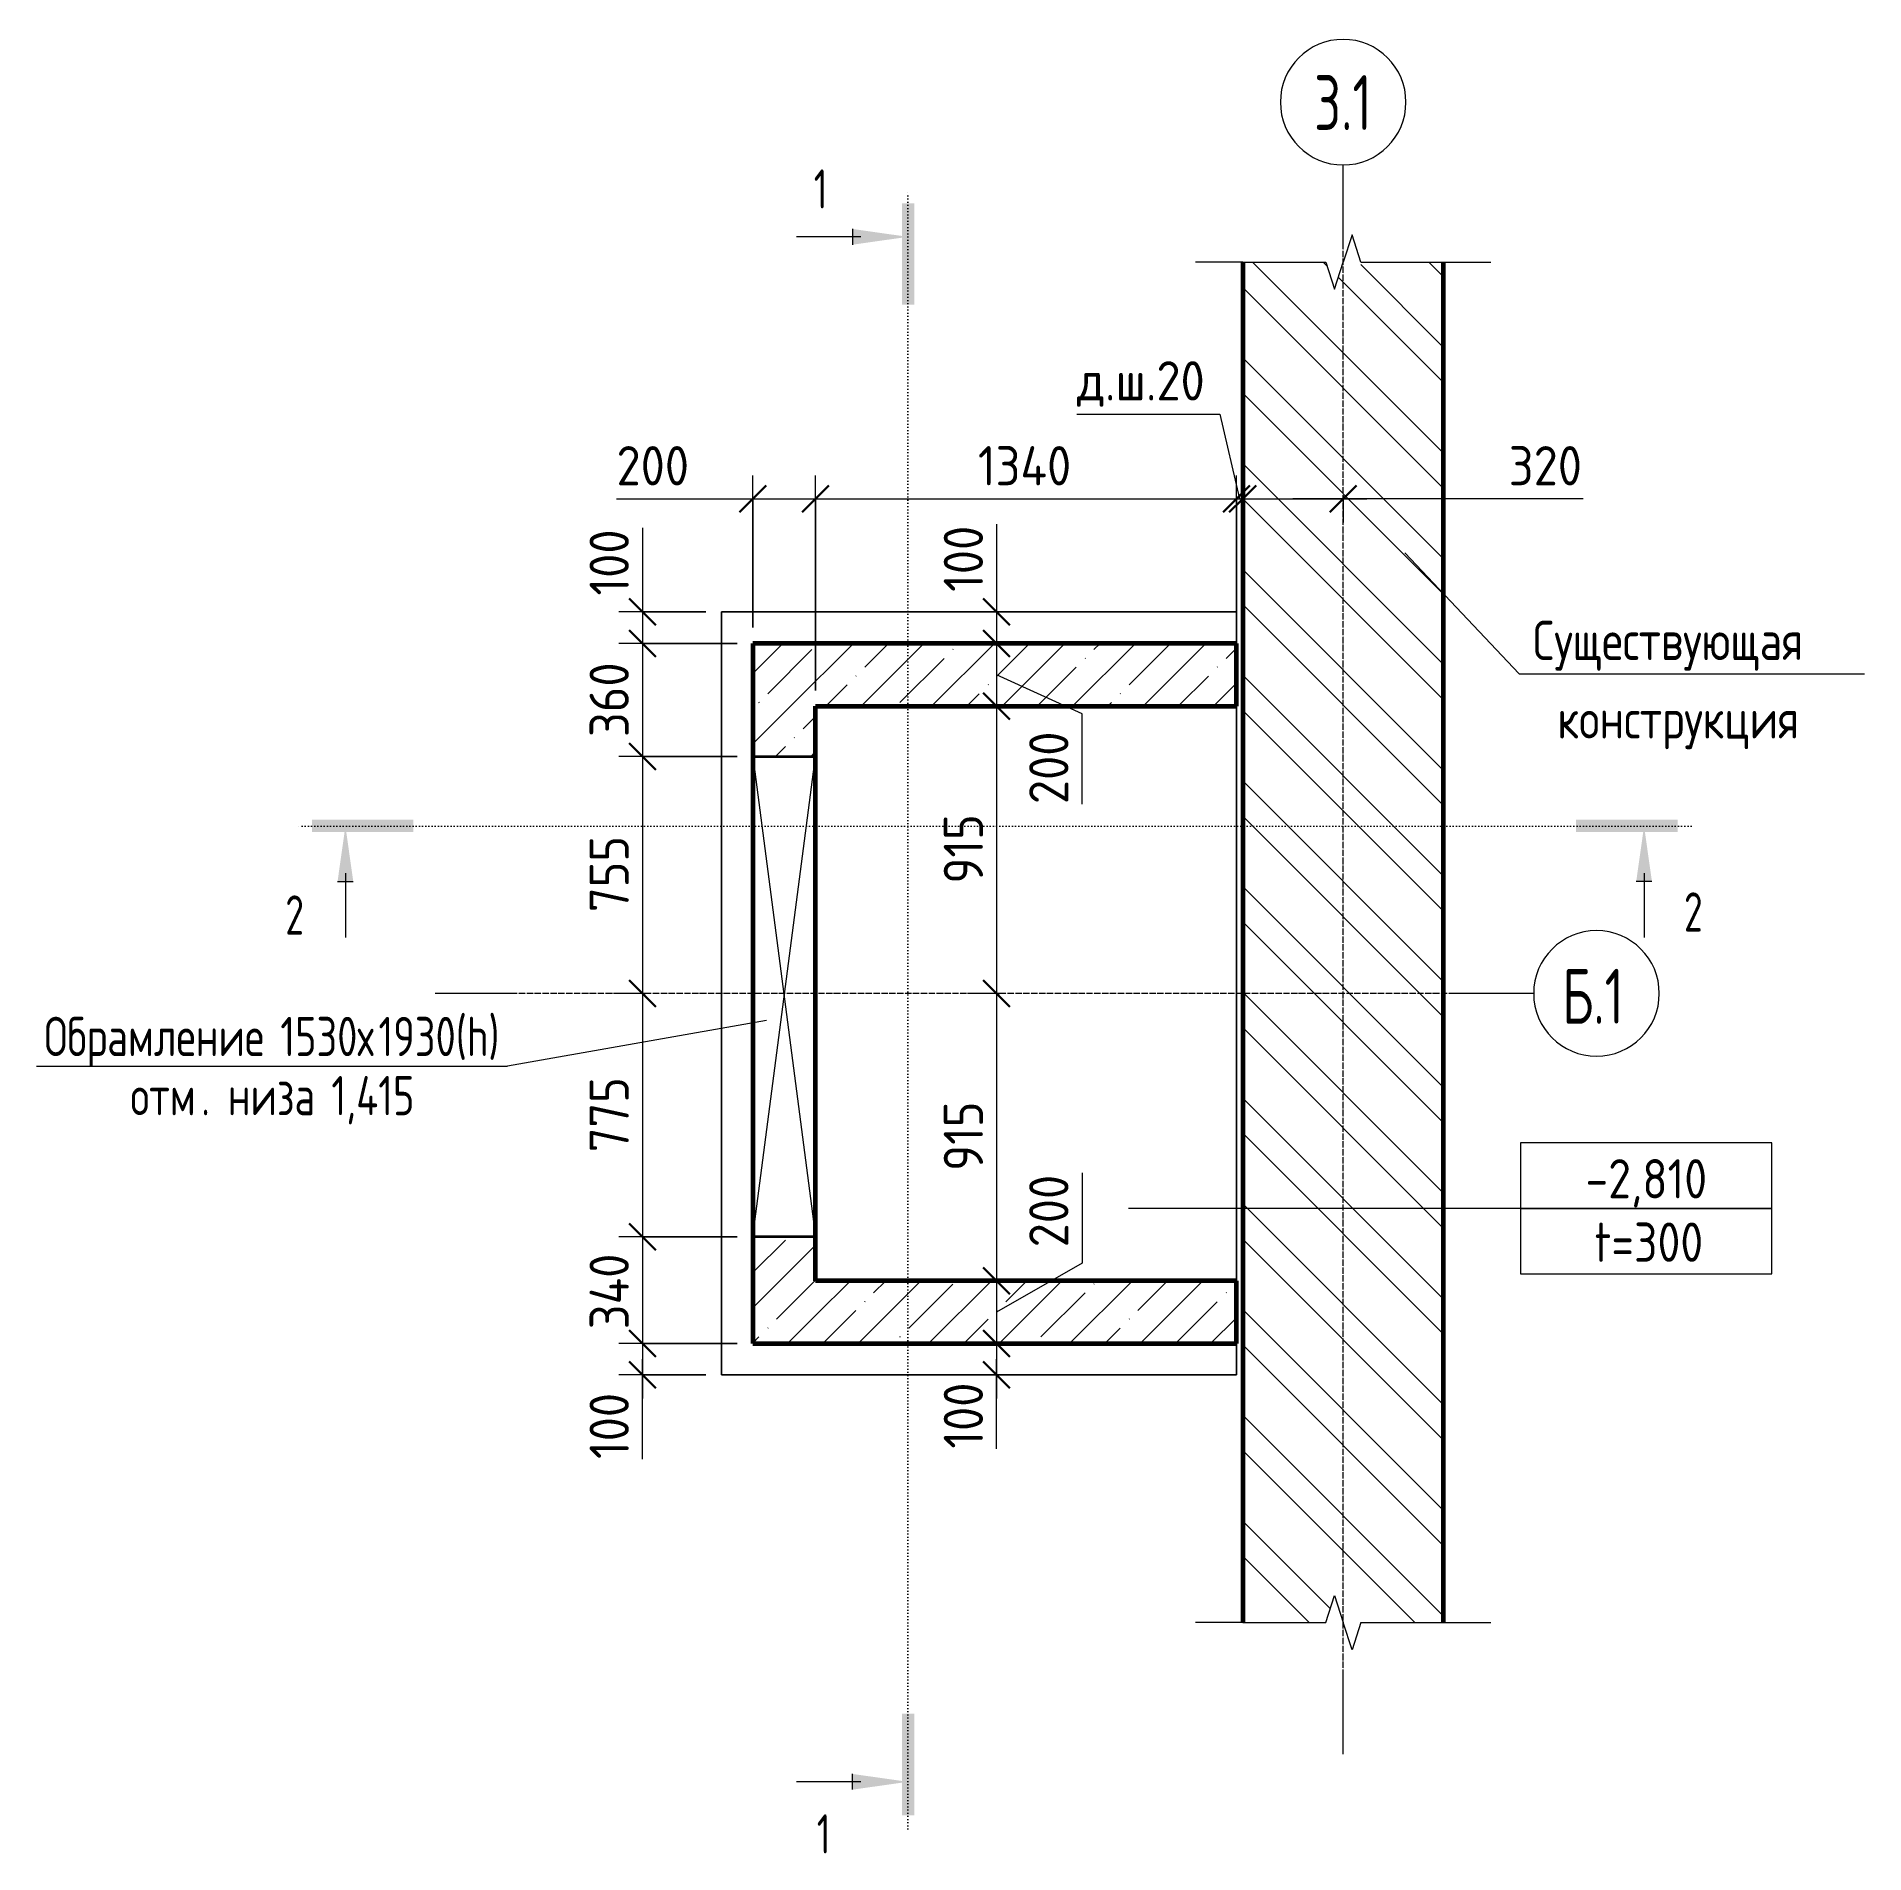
# Model space of a CAD drawing. Header units: millimetres. Extents: x -420 to 46222, y -4716 to 36443.
# Drawn here: x -420 to 5401, y 30656 to 36443 of the extents above.
import ezdxf

# ---------------------------------------------------------------- set-up
doc = ezdxf.new("R2010")
doc.units = ezdxf.units.MM
doc.linetypes.add('02 Штрихпунктирная _20 мм_', pattern=[25, 20, -2.5, 0, -2.5])
doc.linetypes.add('04 Пунктир 10мм', pattern=[10, 0, -10])
for name, color, linetype, lineweight in [('AA_Dim', 7, 'Continuous', 9), ('AA_Dim-50', 7, 'Continuous', 9), ('AA_Oformlenie', 7, 'Continuous', 9), ('AA_Razrez', 7, 'Continuous', 9), ('AA_Vinoska', 7, 'Continuous', 9), ('AF_Okno', 7, 'Continuous', 20), ('AF_Pokritie', 7, 'Continuous', 9), ('AF_Stena', 7, 'Continuous', 20), ('AF_Stena_Опалубка', 253, 'Continuous', 20), ('KR_Fundament', 7, 'Continuous', 20), ('Оси', 7, 'Continuous', 9)]:
    doc.layers.add(name, color=color, linetype=linetype, lineweight=lineweight)
doc.styles.add('GOST Common', font='GOST Common.ttf', dxfattribs={"width": 0.85, "height": 125})
doc.styles.add('ISOCPEUR', font='isocpeur.ttf', dxfattribs={"width": 0.7, "height": 175})
doc.styles.add('ISOCPEUR_1', font='isocpeur.ttf', dxfattribs={"width": 0.7, "height": 125})
doc.styles.add('ISOCPEUR_2', font='isocpeur.ttf', dxfattribs={"width": 0.9, "height": 125})
doc.styles.add('ISOCPEUR_3', font='isocpeur.ttf', dxfattribs={"width": 0.75, "height": 125})
doc.styles.add('ISOCPEUR_4', font='isocpeur.ttf', dxfattribs={"width": 0.85, "height": 125})
doc.dimstyles.new('00_Точн_3_знака__прозр_', dxfattribs={"dimscale": 304.8, "dimtxt": 124.497647, "dimasz": 0.278871, "dimexe": 0.246063, "dimexo": 0.164042, "dimgap": 0.016404, "dimtad": 1, "dimdec": 3, "dimrnd": 0.001, "dimdsep": 46, "dimtxsty": 'ISOCPEUR_2', "dimblk1": 'OBLIQUE', "dimblk2": 'OBLIQUE', "dimsah": 1, "dimcen": 0.09, "dimdle": 0.246063, "dimazin": 0, "dimtfac": 1, "dimtdec": 4, "dimtix": 1, "dimtmove": 1, "dimatfit": 3, "dimfxl": 1, "dimtvp": 1, "dimtolj": 1, "dimtzin": 0, "dimlwd": 18, "dimlwe": 18, "dimarcsym": 2})
doc.dimstyles.new('00_Точн_3_знака__прозр__1', dxfattribs={"dimscale": 304.8, "dimtxt": 124.497647, "dimasz": 0.278871, "dimexe": 0.246063, "dimexo": 0.164042, "dimgap": 0.016404, "dimtad": 1, "dimdec": 3, "dimrnd": 0.001, "dimdsep": 46, "dimtxsty": 'ISOCPEUR_2', "dimblk1": 'OBLIQUE', "dimblk2": 'OBLIQUE', "dimsah": 1, "dimcen": 0.09, "dimdle": 0.246063, "dimazin": 0, "dimtfac": 1, "dimtdec": 4, "dimtix": 1, "dimtmove": 0, "dimatfit": 3, "dimfxl": 1, "dimtvp": 1, "dimtolj": 1, "dimtzin": 0, "dimlwd": 18, "dimlwe": 18, "dimarcsym": 2})
doc.dimstyles.new('05_Округл_5мм__прозр_', dxfattribs={"dimscale": 304.8, "dimtxt": 124.497647, "dimasz": 0.278871, "dimexe": 0.246063, "dimexo": 0.164042, "dimgap": 0.016404, "dimtad": 1, "dimdec": 0, "dimrnd": 5, "dimdsep": 46, "dimtxsty": 'ISOCPEUR_2', "dimblk1": 'OBLIQUE', "dimblk2": 'OBLIQUE', "dimsah": 1, "dimcen": 0.09, "dimdle": 0.246063, "dimazin": 0, "dimtfac": 1, "dimtdec": 4, "dimtix": 1, "dimtmove": 1, "dimatfit": 3, "dimfxl": 1, "dimtvp": 1, "dimtolj": 1, "dimtzin": 0, "dimlwd": 18, "dimlwe": 18, "dimarcsym": 2})
doc.dimstyles.new('05_Округл_5мм__прозр__1', dxfattribs={"dimscale": 304.8, "dimtxt": 124.497647, "dimasz": 0.278871, "dimexe": 0.246063, "dimexo": 0.164042, "dimgap": 0.016404, "dimtad": 1, "dimdec": 0, "dimrnd": 5, "dimdsep": 46, "dimtxsty": 'ISOCPEUR_2', "dimblk1": 'OBLIQUE', "dimblk2": 'OBLIQUE', "dimsah": 1, "dimcen": 0.09, "dimdle": 0.246063, "dimazin": 0, "dimtfac": 1, "dimtdec": 4, "dimtix": 1, "dimtmove": 0, "dimatfit": 3, "dimfxl": 1, "dimtvp": 1, "dimtolj": 1, "dimtzin": 0, "dimlwd": 18, "dimlwe": 18, "dimarcsym": 2})
pattern_1 = [(45, (0, 0), (-112.2532, 112.2532), []), (45, (112.25, 0), (-112.2532, 112.2532), [198.438, -39.688, 1.676, -38.011])]

msp = doc.modelspace()

# ---------------------------------------------------------------- texts
at = {"layer": 'AA_Razrez', "char_height": 125, "attachment_point": 1, "style": 'ISOCPEUR_1'}
for s, insert, width in [('\\fISOCPEUR|b0|i0|c204|p34|;\\W.7;1', (2054.9751, 36019.6208), 53.312219), ('\\fISOCPEUR|b0|i0|c204|p34|;\\W.7;2', (371.7109, 33707.2109), 75.759469), ('\\fISOCPEUR|b0|i0|c204|p34|;\\W.7;2', (4826.0071, 33716.7979), 75.759469), ('\\fISOCPEUR|b0|i0|c204|p34|;\\W.7;1', (2064.5621, 30780.5805), 53.312219)]:
    msp.add_mtext(s, dxfattribs=dict(at, insert=insert, width=width))
at = {"layer": 'AA_Vinoska', "char_height": 125, "attachment_point": 1}
for s, insert, width, style in [('Существующая', (4345.3977, 34581.9166), 1219.767531, 'GOST Common'), ('конструкция', (4422.7477, 34331.9166), 1032.373078, 'GOST Common'), ('Обрамление', (-395.5657, 33320.4432), 838.765547, 'ISOCPEUR_3'), (' 1530', (296.485, 33320.4432), 369.778359, 'ISOCPEUR_3'), ('1930(h)', (668.5554, 33320.4432), 471.993516, 'ISOCPEUR_3'), ('\\fISOCPEUR|b0|i0|c204|p34|;\\W.75;х', (601.5827, 33320.4432), 81.170859, 'ISOCPEUR_3'), (' 1,415', (458.989, 33132.0752), 393.828984, 'ISOCPEUR_3'), ('отм', (-121.4407, 33132.0752), 273.575859, 'ISOCPEUR_3'), ('низа', (188.6179, 33132.0752), 327.689766, 'ISOCPEUR_3'), ('. ', (104.2819, 33132.0752), 102.215156, 'ISOCPEUR_3'), ('-2,810', (4512.4515, 32867.2333), 477.004062, 'ISOCPEUR_4'), ('t=300', (4540.8265, 32665.3896), 446.339516, 'ISOCPEUR_4')]:
    msp.add_mtext(s, dxfattribs=dict(at, insert=insert, width=width, style=style))
at = {"layer": 'Оси', "char_height": 175, "attachment_point": 1, "style": 'ISOCPEUR'}
for s, insert, width in [('3.1', (3648.1827, 36319.8079), 224.4725), ('\\fISOCPEUR|b0|i0|c204|p34|;\\W.7;Б', (4437.9268, 33473.519), 120.653969), ('.1', (4537.4763, 33473.519), 120.653969)]:
    msp.add_mtext(s, dxfattribs=dict(at, insert=insert, width=width))

# ---------------------------------------------------------------- blocks, each defined once
blk = doc.blocks.new('231_Отверстие прямоугольное в стене _Окно_Стена_ - Отверстие прямоугольное с обрамлением-4191040-Схема расположения форшахты в_о 3_1-Б_1')
at = {"layer": 'AA_Oformlenie', "lineweight": 35}
for p, q in [((-640, -100), (-640, 100)), ((-640, 100), (890, 100)), ((890, 100), (890, -100)), ((890, -100), (-640, -100))]:
    blk.add_line(p, q, dxfattribs=at)
at = {"layer": 'AA_Oformlenie'}
for p, q in [((-640, 100), (-640, -100)), ((890, 100), (-640, 100)), ((890, 100), (-640, -100)), ((-640, 100), (890, -100)), ((890, 100), (890, -100)), ((-640, -100), (890, -100))]:
    blk.add_line(p, q, dxfattribs=at)
at = {"layer": 'AF_Okno', "lineweight": 9}
for p, q in [((584, 100), (-640, 100)), ((890, 100), (663.9, 100)), ((-640, -100), (-413.9, -100)), ((-334, -100), (890, -100))]:
    blk.add_line(p, q, dxfattribs=at)
blk = doc.blocks.new('011_ЛинияОбрыва _ЭлУзла_Линия_ - Тип 1-4164998-Схема расположения форшахты в_о 3_1-Б_1')
at = {"layer": 'AA_Oformlenie'}
for p, q in [((0, 0), (265, 0)), ((376.3, 0), (640, 0))]:
    blk.add_line(p, q, dxfattribs=at)
blk = doc.blocks.new('011_ЛинияОбрыва _ЭлУзла_Линия_ - Тип 1-4128965-Схема расположения форшахты в_о 3_1-Б_1')
at = {"layer": 'AA_Oformlenie'}
for p, q in [((0, 0), (265, 0)), ((376.3, 0), (640, 0))]:
    blk.add_line(p, q, dxfattribs=at)
blk = doc.blocks.new('Ось сетки - d_4мм-2765513-Схема расположения форшахты в_о 3_1-Б_1')
at = {"layer": 'Оси'}
for start, end in [(360, 180), (360, 180), (180, 360), (180, 360)]:
    blk.add_arc((0, 0), 4, start, end, dxfattribs=at)
blk = doc.blocks.new('010_Текст с выноской - Текст 2 строки-4027658-Схема расположения форшахты в_о 3_1-Б_1')
at = {"layer": 'AA_Vinoska'}
blk.add_line((-11, 0), (11, 0), dxfattribs=at)
blk = doc.blocks.new('Разрез - Номер узла_ сзади-394133-Схема расположения форшахты в_о 3_1-Б_1')
at = {"layer": 'AA_Razrez'}
for points in [[(7.33, 0.4), (7.33, -0.39), (0.87, -0.39), (0.87, 0.4)], [(3.5, -3.53), (2.5, -3.53), (3, 0)]]:
    blk.add_hatch(color=256, dxfattribs=at).paths.add_polyline_path(points)
for p, q in [((3, -3), (3, -7.1)), ((2.5, -3.53), (3.5, -3.53))]:
    blk.add_line(p, q, dxfattribs=at)
blk = doc.blocks.new('Разрез - Номер узла_ спереди-394134-Схема расположения форшахты в_о 3_1-Б_1')
at = {"layer": 'AA_Razrez'}
for points in [[(7.33, 0.4), (7.33, -0.39), (0.87, -0.39), (0.87, 0.4)], [(3.5, -3.53), (2.5, -3.53), (3, 0)]]:
    blk.add_hatch(color=256, dxfattribs=at).paths.add_polyline_path(points)
for p, q in [((3, -3), (3, -7.1)), ((2.5, -3.53), (3.5, -3.53))]:
    blk.add_line(p, q, dxfattribs=at)
blk = doc.blocks.new('DIMBLOCK1-Схема расположения форшахты в_о 3_1-Б_1')
at = {"layer": 'AA_Dim-50', "lineweight": 18}
for p, q in [((1860.8, 34560), (1860.8, 35044.9)), ((2060.8, 34360), (2060.8, 35044.9)), ((1426.7, 34969.9), (1713.8, 34969.9)), ((1713.8, 34969.9), (1960.8, 34969.9)), ((1785.8, 34969.9), (2060.8, 34969.9)), ((1860.8, 34969.9), (1860.8, 34560)), ((2060.8, 34969.9), (2060.8, 34360))]:
    blk.add_line(p, q, dxfattribs=at)
at = {"layer": 'AA_Dim-50', "lineweight": 30}
for p, q in [((1860.8, 34969.9), (1903.3, 35012.4)), ((2060.8, 34969.9), (2103.3, 35012.4)), ((1860.8, 34969.9), (1818.3, 34927.4)), ((2060.8, 34969.9), (2018.3, 34927.4))]:
    blk.add_line(p, q, dxfattribs=at)
at = {"layer": 'AA_Dim-50', "color": 0, "lineweight": 18, "insert": (1426.7, 35138.2), "char_height": 125, "width": 284.429, "attachment_point": 1, "line_spacing_factor": 1.149209, "style": 'ISOCPEUR_2'}
blk.add_mtext('200', dxfattribs=at)
blk = doc.blocks.new('_Oblique')
at = {"color": 0, "linetype": 'ByBlock', "lineweight": -2}
blk.add_line((-0.5, -0.5), (0.5, 0.5), dxfattribs=at)
blk = doc.blocks.new('DIMBLOCK2-Схема расположения форшахты в_о 3_1-Б_1')
at = {"layer": 'AA_Dim-50', "lineweight": 18}
for p, q in [((2060.8, 34360), (2060.8, 35044.9)), ((3400.8, 34560), (3400.8, 35044.9)), ((2060.8, 34969.9), (3400.8, 34969.9)), ((2060.8, 34969.9), (2060.8, 34360)), ((3400.8, 34969.9), (3400.8, 34560))]:
    blk.add_line(p, q, dxfattribs=at)
at = {"layer": 'AA_Dim-50', "lineweight": 30}
for p, q in [((2060.8, 34969.9), (2103.3, 35012.4)), ((3400.8, 34969.9), (3443.3, 35012.4)), ((2060.8, 34969.9), (2018.3, 34927.4)), ((3400.8, 34969.9), (3358.3, 34927.4))]:
    blk.add_line(p, q, dxfattribs=at)
at = {"layer": 'AA_Dim-50', "color": 0, "lineweight": 18, "insert": (2577.6, 35138.2), "char_height": 125, "width": 367.747, "attachment_point": 1, "line_spacing_factor": 1.149209, "style": 'ISOCPEUR_2'}
blk.add_mtext('1340', dxfattribs=at)
blk = doc.blocks.new('DIMBLOCK3-Схема расположения форшахты в_о 3_1-Б_1')
at = {"layer": 'AA_Dim-50', "lineweight": 18}
for p, q in [((2893, 35240.2), (3347.7, 35240.2)), ((3347.7, 35240.2), (3410.8, 34969.9)), ((3400.8, 34560), (3400.8, 35044.9)), ((3400.8, 34969.9), (3420.8, 34969.9)), ((3400.8, 34969.9), (3400.8, 34560)), ((3420.8, 34980), (3420.8, 34894.9)), ((3420.8, 34969.9), (3420.8, 34980))]:
    blk.add_line(p, q, dxfattribs=at)
at = {"layer": 'AA_Dim-50', "lineweight": 30}
for p, q in [((3400.8, 34969.9), (3443.3, 35012.4)), ((3420.8, 34969.9), (3463.3, 35012.4)), ((3400.8, 34969.9), (3358.3, 34927.4)), ((3420.8, 34969.9), (3378.3, 34927.4))]:
    blk.add_line(p, q, dxfattribs=at)
at = {"layer": 'AA_Dim-50', "color": 0, "lineweight": 18, "insert": (2893, 35408.5), "char_height": 125, "width": 485.541, "attachment_point": 1, "line_spacing_factor": 1.149209, "style": 'ISOCPEUR_2'}
blk.add_mtext('д.ш.20', dxfattribs=at)
blk = doc.blocks.new('DIMBLOCK4-Схема расположения форшахты в_о 3_1-Б_1')
at = {"layer": 'AA_Dim-50', "lineweight": 30}
for p, q in [((3420.8, 34969.9), (3463.3, 35012.4)), ((3740.8, 34969.9), (3783.3, 35012.4)), ((3420.8, 34969.9), (3378.3, 34927.4)), ((3740.8, 34969.9), (3698.3, 34927.4))]:
    blk.add_line(p, q, dxfattribs=at)
at = {"layer": 'AA_Dim-50', "lineweight": 18}
for p, q in [((3420.8, 34980), (3420.8, 34894.9)), ((3420.8, 34969.9), (3420.8, 34980)), ((3420.8, 34969.9), (3815.8, 34969.9)), ((4218.3, 34969.9), (3580.8, 34969.9)), ((3740.8, 34980), (3740.8, 34894.9)), ((3740.8, 34969.9), (3740.8, 34980)), ((4505.4, 34969.9), (4218.3, 34969.9))]:
    blk.add_line(p, q, dxfattribs=at)
at = {"layer": 'AA_Dim-50', "color": 0, "lineweight": 18, "insert": (4268.3, 35138.2), "char_height": 125, "width": 284.429, "attachment_point": 1, "line_spacing_factor": 1.149209, "style": 'ISOCPEUR_2'}
blk.add_mtext('320', dxfattribs=at)
blk = doc.blocks.new('042_М_Отверстия - Позиция и размер-2808408-Схема расположения форшахты в_о 3_1-Б_1')
at = {"layer": 'AA_Vinoska'}
blk.add_line((-15, 0), (15, 0), dxfattribs=at)
blk = doc.blocks.new('DIMBLOCK5-Схема расположения форшахты в_о 3_1-Б_1')
at = {"layer": 'AA_Dim-50', "lineweight": 18}
for p, q in [((1509.2, 34877.7), (1509.2, 34612.3)), ((1509.2, 34685), (1509.2, 34510)), ((1710.8, 34610), (1434.2, 34610)), ((1509.2, 34612.3), (1509.2, 34560)), ((1509.2, 34610), (1710.8, 34610)), ((1810.8, 34510), (1434.2, 34510)), ((1509.2, 34510), (1810.8, 34510))]:
    blk.add_line(p, q, dxfattribs=at)
at = {"layer": 'AA_Dim-50', "lineweight": 30}
for p, q in [((1509.2, 34610), (1466.7, 34652.5)), ((1509.2, 34610), (1551.7, 34567.5)), ((1509.2, 34510), (1466.7, 34552.5)), ((1509.2, 34510), (1551.7, 34467.5))]:
    blk.add_line(p, q, dxfattribs=at)
at = {"layer": 'AA_Dim-50', "color": 0, "lineweight": 18, "insert": (1340.9, 34662.3), "char_height": 125, "width": 258.572, "attachment_point": 1, "rotation": 90, "line_spacing_factor": 1.149209, "style": 'ISOCPEUR_2'}
blk.add_mtext('100', dxfattribs=at)
blk = doc.blocks.new('DIMBLOCK6-Схема расположения форшахты в_о 3_1-Б_1')
at = {"layer": 'AA_Dim-50', "lineweight": 30}
for p, q in [((1509.2, 34510), (1466.7, 34552.5)), ((1509.2, 34510), (1551.7, 34467.5)), ((1509.2, 34150), (1466.7, 34192.5)), ((1509.2, 34150), (1551.7, 34107.5))]:
    blk.add_line(p, q, dxfattribs=at)
at = {"layer": 'AA_Dim-50', "lineweight": 18}
for p, q in [((1810.8, 34510), (1434.2, 34510)), ((1509.2, 34510), (1509.2, 34150)), ((1509.2, 34510), (1810.8, 34510)), ((1810.8, 34150), (1434.2, 34150)), ((1509.2, 34150), (1810.8, 34150))]:
    blk.add_line(p, q, dxfattribs=at)
at = {"layer": 'AA_Dim-50', "color": 0, "lineweight": 18, "insert": (1340.9, 34211.5), "char_height": 125, "width": 284.429, "attachment_point": 1, "rotation": 90, "line_spacing_factor": 1.149209, "style": 'ISOCPEUR_2'}
blk.add_mtext('360', dxfattribs=at)
blk = doc.blocks.new('DIMBLOCK7-Схема расположения форшахты в_о 3_1-Б_1')
at = {"layer": 'AA_Dim-50', "lineweight": 30}
for p, q in [((1509.2, 34150), (1466.7, 34192.5)), ((1509.2, 34150), (1551.7, 34107.5)), ((1509.2, 33395), (1466.7, 33437.5)), ((1509.2, 33395), (1551.7, 33352.5))]:
    blk.add_line(p, q, dxfattribs=at)
at = {"layer": 'AA_Dim-50', "lineweight": 18}
for p, q in [((1810.8, 34150), (1434.2, 34150)), ((1509.2, 34150), (1509.2, 33395)), ((1509.2, 34150), (1810.8, 34150)), ((1519.3, 33395), (1434.2, 33395)), ((1509.2, 33395), (1519.3, 33395))]:
    blk.add_line(p, q, dxfattribs=at)
at = {"layer": 'AA_Dim-50', "color": 0, "lineweight": 18, "insert": (1340.9, 33654), "char_height": 125, "width": 284.429, "attachment_point": 1, "rotation": 90, "line_spacing_factor": 1.149209, "style": 'ISOCPEUR_2'}
blk.add_mtext('755', dxfattribs=at)
blk = doc.blocks.new('DIMBLOCK8-Схема расположения форшахты в_о 3_1-Б_1')
at = {"layer": 'AA_Dim-50', "lineweight": 30}
for p, q in [((1509.2, 33395), (1466.7, 33437.5)), ((1509.2, 33395), (1551.7, 33352.5)), ((1509.2, 32620), (1466.7, 32662.5)), ((1509.2, 32620), (1551.7, 32577.5))]:
    blk.add_line(p, q, dxfattribs=at)
at = {"layer": 'AA_Dim-50', "lineweight": 18}
for p, q in [((1519.3, 33395), (1434.2, 33395)), ((1509.2, 33395), (1509.2, 32620)), ((1509.2, 33395), (1519.3, 33395)), ((1810.8, 32620), (1434.2, 32620)), ((1509.2, 32620), (1810.8, 32620))]:
    blk.add_line(p, q, dxfattribs=at)
at = {"layer": 'AA_Dim-50', "color": 0, "lineweight": 18, "insert": (1340.9, 32889), "char_height": 125, "width": 284.429, "attachment_point": 1, "rotation": 90, "line_spacing_factor": 1.149209, "style": 'ISOCPEUR_2'}
blk.add_mtext('775', dxfattribs=at)
blk = doc.blocks.new('DIMBLOCK9-Схема расположения форшахты в_о 3_1-Б_1')
at = {"layer": 'AA_Dim-50', "lineweight": 30}
for p, q in [((1509.2, 32620), (1466.7, 32662.5)), ((1509.2, 32620), (1551.7, 32577.5)), ((1509.2, 32280), (1466.7, 32322.5)), ((1509.2, 32280), (1551.7, 32237.5))]:
    blk.add_line(p, q, dxfattribs=at)
at = {"layer": 'AA_Dim-50', "lineweight": 18}
for p, q in [((1810.8, 32620), (1434.2, 32620)), ((1509.2, 32620), (1509.2, 32280)), ((1509.2, 32620), (1810.8, 32620)), ((1810.8, 32280), (1434.2, 32280)), ((1509.2, 32280), (1810.8, 32280))]:
    blk.add_line(p, q, dxfattribs=at)
at = {"layer": 'AA_Dim-50', "color": 0, "lineweight": 18, "insert": (1340.9, 32325.5), "char_height": 125, "width": 298.794, "attachment_point": 1, "rotation": 90, "line_spacing_factor": 1.149209, "style": 'ISOCPEUR_2'}
blk.add_mtext('340', dxfattribs=at)
blk = doc.blocks.new('DIMBLOCK10-Схема расположения форшахты в_о 3_1-Б_1')
at = {"layer": 'AA_Dim-50', "lineweight": 30}
for p, q in [((1509.2, 32280), (1466.7, 32322.5)), ((1509.2, 32280), (1551.7, 32237.5)), ((1509.2, 32180), (1466.7, 32222.5)), ((1509.2, 32180), (1551.7, 32137.5))]:
    blk.add_line(p, q, dxfattribs=at)
at = {"layer": 'AA_Dim-50', "lineweight": 18}
for p, q in [((1810.8, 32280), (1434.2, 32280)), ((1509.2, 32280), (1509.2, 32105)), ((1509.2, 32280), (1810.8, 32280)), ((1509.2, 32177.7), (1509.2, 32230)), ((1710.8, 32180), (1434.2, 32180)), ((1509.2, 32180), (1710.8, 32180)), ((1509.2, 31912.2), (1509.2, 32177.7))]:
    blk.add_line(p, q, dxfattribs=at)
at = {"layer": 'AA_Dim-50', "color": 0, "lineweight": 18, "insert": (1340.9, 31912.2), "char_height": 125, "width": 258.572, "attachment_point": 1, "rotation": 90, "line_spacing_factor": 1.149209, "style": 'ISOCPEUR_2'}
blk.add_mtext('100', dxfattribs=at)
blk = doc.blocks.new('DIMBLOCK11-Схема расположения форшахты в_о 3_1-Б_1')
at = {"layer": 'AA_Dim-50', "lineweight": 18}
for p, q in [((2637.1, 34889.5), (2637.1, 34624)), ((2637.1, 34685), (2637.1, 34510)), ((2647.2, 34610), (2562.1, 34610)), ((2637.1, 34624), (2637.1, 34560)), ((2637.1, 34610), (2647.2, 34610)), ((2647.2, 34510), (2562.1, 34510)), ((2637.1, 34510), (2647.2, 34510))]:
    blk.add_line(p, q, dxfattribs=at)
at = {"layer": 'AA_Dim-50', "lineweight": 30}
for p, q in [((2637.1, 34610), (2594.6, 34652.5)), ((2637.1, 34610), (2679.6, 34567.5)), ((2637.1, 34510), (2594.6, 34552.5)), ((2637.1, 34510), (2679.6, 34467.5))]:
    blk.add_line(p, q, dxfattribs=at)
at = {"layer": 'AA_Dim-50', "color": 0, "lineweight": 18, "insert": (2468.8, 34674), "char_height": 125, "width": 258.572, "attachment_point": 1, "rotation": 90, "line_spacing_factor": 1.149209, "style": 'ISOCPEUR_2'}
blk.add_mtext('100', dxfattribs=at)
blk = doc.blocks.new('DIMBLOCK12-Схема расположения форшахты в_о 3_1-Б_1')
at = {"layer": 'AA_Dim-50', "lineweight": 30}
for p, q in [((2637.1, 34510), (2594.6, 34552.5)), ((2637.1, 34510), (2679.6, 34467.5)), ((2637.1, 34310), (2594.6, 34352.5)), ((2637.1, 34310), (2679.6, 34267.5))]:
    blk.add_line(p, q, dxfattribs=at)
at = {"layer": 'AA_Dim-50', "lineweight": 18}
for p, q in [((2647.2, 34510), (2562.1, 34510)), ((2637.1, 34510), (2637.1, 34310)), ((2637.1, 34510), (2647.2, 34510)), ((2909.3, 34285.1), (2637.1, 34410)), ((2647.2, 34310), (2562.1, 34310)), ((2637.1, 34310), (2647.2, 34310)), ((2909.3, 33998.1), (2909.3, 34285.1))]:
    blk.add_line(p, q, dxfattribs=at)
at = {"layer": 'AA_Dim-50', "color": 0, "lineweight": 18, "insert": (2741, 33998.1), "char_height": 125, "width": 284.429, "attachment_point": 1, "rotation": 90, "line_spacing_factor": 1.149209, "style": 'ISOCPEUR_2'}
blk.add_mtext('200', dxfattribs=at)
blk = doc.blocks.new('DIMBLOCK13-Схема расположения форшахты в_о 3_1-Б_1')
at = {"layer": 'AA_Dim-50', "lineweight": 30}
for p, q in [((2637.1, 34310), (2594.6, 34352.5)), ((2637.1, 34310), (2679.6, 34267.5)), ((2637.1, 33395), (2594.6, 33437.5)), ((2637.1, 33395), (2679.6, 33352.5))]:
    blk.add_line(p, q, dxfattribs=at)
at = {"layer": 'AA_Dim-50', "lineweight": 18}
for p, q in [((2647.2, 34310), (2562.1, 34310)), ((2637.1, 34310), (2637.1, 33395)), ((2637.1, 34310), (2647.2, 34310)), ((2647.2, 33395), (2562.1, 33395)), ((2637.1, 33395), (2647.2, 33395))]:
    blk.add_line(p, q, dxfattribs=at)
at = {"layer": 'AA_Dim-50', "color": 0, "lineweight": 18, "insert": (2468.8, 33744.8), "char_height": 125, "width": 258.572, "attachment_point": 1, "rotation": 90, "line_spacing_factor": 1.149209, "style": 'ISOCPEUR_2'}
blk.add_mtext('915', dxfattribs=at)
blk = doc.blocks.new('DIMBLOCK14-Схема расположения форшахты в_о 3_1-Б_1')
at = {"layer": 'AA_Dim-50', "lineweight": 30}
for p, q in [((2637.1, 33395), (2594.6, 33437.5)), ((2637.1, 33395), (2679.6, 33352.5)), ((2637.1, 32480), (2594.6, 32522.5)), ((2637.1, 32480), (2679.6, 32437.5))]:
    blk.add_line(p, q, dxfattribs=at)
at = {"layer": 'AA_Dim-50', "lineweight": 18}
for p, q in [((2647.2, 33395), (2562.1, 33395)), ((2637.1, 33395), (2637.1, 32480)), ((2637.1, 33395), (2647.2, 33395)), ((2647.2, 32480), (2562.1, 32480)), ((2637.1, 32480), (2647.2, 32480))]:
    blk.add_line(p, q, dxfattribs=at)
at = {"layer": 'AA_Dim-50', "color": 0, "lineweight": 18, "insert": (2468.8, 32829.8), "char_height": 125, "width": 258.572, "attachment_point": 1, "rotation": 90, "line_spacing_factor": 1.149209, "style": 'ISOCPEUR_2'}
blk.add_mtext('915', dxfattribs=at)
blk = doc.blocks.new('DIMBLOCK15-Схема расположения форшахты в_о 3_1-Б_1')
at = {"layer": 'AA_Dim-50', "lineweight": 18}
for p, q in [((2909.3, 32823.3), (2909.3, 32536.3)), ((2909.3, 32536.3), (2637.1, 32380)), ((2647.2, 32480), (2562.1, 32480)), ((2637.1, 32480), (2637.1, 32280)), ((2637.1, 32480), (2647.2, 32480)), ((2647.2, 32280), (2562.1, 32280)), ((2637.1, 32280), (2647.2, 32280))]:
    blk.add_line(p, q, dxfattribs=at)
at = {"layer": 'AA_Dim-50', "lineweight": 30}
for p, q in [((2637.1, 32480), (2594.6, 32522.5)), ((2637.1, 32480), (2679.6, 32437.5)), ((2637.1, 32280), (2594.6, 32322.5)), ((2637.1, 32280), (2679.6, 32237.5))]:
    blk.add_line(p, q, dxfattribs=at)
at = {"layer": 'AA_Dim-50', "color": 0, "lineweight": 18, "insert": (2741, 32586.3), "char_height": 125, "width": 284.429, "attachment_point": 1, "rotation": 90, "line_spacing_factor": 1.149209, "style": 'ISOCPEUR_2'}
blk.add_mtext('200', dxfattribs=at)
blk = doc.blocks.new('DIMBLOCK16-Схема расположения форшахты в_о 3_1-Б_1')
at = {"layer": 'AA_Dim-50', "lineweight": 30}
for p, q in [((2637.1, 32280), (2594.6, 32322.5)), ((2637.1, 32280), (2679.6, 32237.5)), ((2637.1, 32180), (2594.6, 32222.5)), ((2637.1, 32180), (2679.6, 32137.5))]:
    blk.add_line(p, q, dxfattribs=at)
at = {"layer": 'AA_Dim-50', "lineweight": 18}
for p, q in [((2647.2, 32280), (2562.1, 32280)), ((2637.1, 32280), (2637.1, 32105)), ((2637.1, 32280), (2647.2, 32280)), ((2637.1, 32210.6), (2637.1, 32230)), ((2637.1, 31945.1), (2637.1, 32210.6)), ((2647.2, 32180), (2562.1, 32180)), ((2637.1, 32180), (2647.2, 32180))]:
    blk.add_line(p, q, dxfattribs=at)
at = {"layer": 'AA_Dim-50', "color": 0, "lineweight": 18, "insert": (2468.8, 31945.1), "char_height": 125, "width": 258.572, "attachment_point": 1, "rotation": 90, "line_spacing_factor": 1.149209, "style": 'ISOCPEUR_2'}
blk.add_mtext('100', dxfattribs=at)
blk = doc.blocks.new('042_М_ФундПлиты_ТолщинаОтметка - 042_М_ФундПлиты_ТолщинаОтметка-647274-Схема расположения форшахты в_о 3_1-Б_1')
at = {"layer": 'AA_Vinoska'}
for p, q in [((8, 4.17), (-8, 4.17)), ((-8, 4.17), (-8, 0)), ((8, 0), (8, 4.17)), ((8, 0), (-8, 0)), ((-8, 0), (-8, -4.17)), ((-8, 0), (8, 0)), ((8, -4.17), (8, 0)), ((-8, -4.17), (8, -4.17))]:
    blk.add_line(p, q, dxfattribs=at)

# ---------------------------------------------------------------- dimensions: what is measured, and where the dimension line sits
at = {"layer": 'AA_Dim', "lineweight": 18}
for base, p1, p2, override, picture, middle in [((3420.8231, 34969.8956), (3400.8231, 34510), (3420.8231, 35029.9997), {"dimpost": 'д.ш.<>', "dimfxl": 520.384148}, 'DIMBLOCK3-Схема расположения форшахты в_о 3_1-Б_1', (3135.8085, 35325.1346)), ((2060.8231, 34969.8956), (1860.8231, 34510), (2060.8231, 34310), {"dimpost": '<>', "dimfxl": 282.842712}, 'DIMBLOCK1-Схема расположения форшахты в_о 3_1-Б_1', (1568.963, 35054.8692)), ((3740.8231, 34969.8956), (3420.8231, 35029.9997), (3740.8231, 35029.9997), {"dimpost": '<>', "dimfxl": 320}, 'DIMBLOCK4-Схема расположения форшахты в_о 3_1-Б_1', (4410.5456, 35054.8692))]:
    dim = msp.add_linear_dim(base=base, p1=p1, p2=p2, dimstyle='00_Точн_3_знака__прозр_', override=override, dxfattribs=at)
    dim.commit()
    dim.dimension.update_dxf_attribs({"geometry": picture, "text_midpoint": middle, "dimtype": 160})
dim = msp.add_linear_dim(base=(3400.8231, 34969.8956), p1=(2060.8231, 34310), p2=(3400.8231, 34510), dimstyle='00_Точн_3_знака__прозр__1', override={"dimpost": '<>', "dimfxl": 1354.843164}, dxfattribs=at)
dim.commit()
dim.dimension.update_dxf_attribs({"geometry": 'DIMBLOCK2-Схема расположения форшахты в_о 3_1-Б_1', "text_midpoint": (2730.8231, 35037.3956)})
for base, p1, p2, override, picture, middle in [((2637.1057, 34510), (2697.2098, 34610), (2697.2098, 34510), {"dimpost": '<>', "dimfxl": 100}, 'DIMBLOCK11-Схема расположения форшахты в_о 3_1-Б_1', (2552.1321, 34803.3126)), ((1509.1622, 34510), (1760.8231, 34610), (1860.8231, 34510), {"dimpost": '<>', "dimfxl": 141.421356}, 'DIMBLOCK5-Схема расположения форшахты в_о 3_1-Б_1', (1424.1886, 34791.5431)), ((2637.1057, 34310), (2697.2098, 34510), (2697.2098, 34310), {"dimpost": '<>', "dimfxl": 200}, 'DIMBLOCK12-Схема расположения форшахты в_о 3_1-Б_1', (2824.375, 34140.2994)), ((2637.1057, 32280), (2697.2098, 32480), (2697.2098, 32280), {"dimpost": '<>', "dimfxl": 200}, 'DIMBLOCK15-Схема расположения форшахты в_о 3_1-Б_1', (2824.375, 32728.5016)), ((1509.1622, 32180), (1860.8231, 32280), (1760.8231, 32180), {"dimpost": '<>', "dimfxl": 141.421356}, 'DIMBLOCK10-Схема расположения форшахты в_о 3_1-Б_1', (1424.1886, 32041.4873)), ((2637.1057, 32180), (2697.2098, 32280), (2697.2098, 32180), {"dimpost": '<>', "dimfxl": 100}, 'DIMBLOCK16-Схема расположения форшахты в_о 3_1-Б_1', (2552.1321, 32074.4093))]:
    dim = msp.add_linear_dim(base=base, p1=p1, p2=p2, angle=90, dimstyle='05_Округл_5мм__прозр_', override=override, dxfattribs=at)
    dim.commit()
    dim.dimension.update_dxf_attribs({"geometry": picture, "text_midpoint": middle, "dimtype": 160, "text_rotation": 90})
for base, p1, p2, override, picture, middle in [((1509.1622, 34150), (1860.8231, 34510), (1860.8231, 34150), {"dimpost": '<>', "dimfxl": 360.000011}, 'DIMBLOCK6-Схема расположения форшахты в_о 3_1-Б_1', (1441.6622, 34330)), ((2637.1057, 33395), (2697.2098, 34310), (2697.2098, 33395), {"dimpost": '<>', "dimfxl": 915}, 'DIMBLOCK13-Схема расположения форшахты в_о 3_1-Б_1', (2569.6057, 33852.5)), ((1509.1622, 33395), (1860.8231, 34150), (1569.2663, 33395), {"dimpost": '<>', "dimfxl": 809.339458}, 'DIMBLOCK7-Схема расположения форшахты в_о 3_1-Б_1', (1441.6622, 33772.5)), ((1509.1622, 32620), (1569.2663, 33395), (1860.8231, 32620), {"dimpost": '<>', "dimfxl": 828.028013}, 'DIMBLOCK8-Схема расположения форшахты в_о 3_1-Б_1', (1441.6622, 33007.5)), ((2637.1057, 32480), (2697.2098, 33395), (2697.2098, 32480), {"dimpost": '<>', "dimfxl": 915}, 'DIMBLOCK14-Схема расположения форшахты в_о 3_1-Б_1', (2569.6057, 32937.5)), ((1509.1622, 32280), (1860.8231, 32620), (1860.8231, 32280), {"dimpost": '<>', "dimfxl": 339.999989}, 'DIMBLOCK9-Схема расположения форшахты в_о 3_1-Б_1', (1441.6622, 32450))]:
    dim = msp.add_linear_dim(base=base, p1=p1, p2=p2, angle=90, dimstyle='05_Округл_5мм__прозр__1', override=override, dxfattribs=at)
    dim.commit()
    dim.dimension.update_dxf_attribs({"geometry": picture, "text_midpoint": middle})

# ---------------------------------------------------------------- hatches: boundary and pattern name
at = {"layer": 'AF_Stena', "lineweight": 9}
h = msp.add_hatch(dxfattribs=at)
h.set_pattern_fill('FP_2', color=256, style=0, pattern_type=2)
h.set_pattern_definition([(135, (0, 0), (-168.3798, -168.3798), []), (135, (112.25, 0), (-168.3798, -168.3798), [])])
h.paths.add_polyline_path([(3685.8231, 31391.2233), (3713.3231, 31477.8258), (3740.8231, 31391.2233), (3740.8231, 31430.476), (3797.1317, 31430.476), (3797.1317, 31391.2233), (4060.8231, 31391.2233), (4060.8231, 35724.2555), (3797.1317, 35724.2555), (3797.1317, 35685.0028), (3740.8231, 35685.0028), (3740.8231, 35724.2555), (3713.3231, 35637.6529), (3685.8231, 35724.2555), (3420.8231, 35724.2555), (3420.8231, 31391.2233)])
h = msp.add_hatch(dxfattribs=at)
h.set_pattern_fill('FP_1', color=256, style=0, pattern_type=2)
h.set_pattern_definition(pattern_1)
h.paths.add_polyline_path([(3400.8231, 34310), (3400.8231, 34510), (1860.8231, 34510), (1860.8231, 34310), (2060.8231, 34310)])
h = msp.add_hatch(dxfattribs=at)
h.set_pattern_fill('FP_1', color=256, style=0, pattern_type=2)
h.set_pattern_definition(pattern_1)
h.paths.add_polyline_path([(2060.8231, 32280), (2060.8231, 32620), (1860.8231, 32620), (1860.8231, 32280)])
h.paths.add_polyline_path([(1860.8231, 34150), (2060.8231, 34150), (2060.8231, 34310), (1860.8231, 34310)])
h = msp.add_hatch(dxfattribs=at)
h.set_pattern_fill('FP_1', color=256, style=0, pattern_type=2)
h.set_pattern_definition(pattern_1)
h.paths.add_polyline_path([(3400.8231, 32280), (3400.8231, 32480), (2060.8231, 32480), (2060.8231, 32280)])

# ---------------------------------------------------------------- linework, layer by layer
at = {"layer": 'AA_Razrez', "linetype": '04 Пунктир 10мм'}
for p, q in [((2354.9186, 30734.1497), (2354.9186, 35954.6975)), ((4849.1359, 33928.2023), (413.3321, 33928.2023))]:
    msp.add_line(p, q, dxfattribs=at)
at = {"layer": 'AA_Vinoska'}
for p, q in [((3768.9774, 35810.9056), (3740.8231, 35724.2555)), ((3797.1317, 35724.2555), (3768.9774, 35810.9056)), ((3420.8231, 35724.2555), (3270.8231, 35724.2555)), ((3685.8231, 35724.2555), (3713.3231, 35637.6529)), ((3713.3231, 35637.6529), (3740.8231, 35724.2555)), ((4060.8231, 35724.2555), (4210.8231, 35724.2555)), ((3937.675, 34797.7558), (4300.9211, 34412.8014)), ((1904.6138, 33308.804), (1079.726, 33163.2614)), ((3056.9009, 32710.6344), (4305.6682, 32710.6344)), ((3685.8231, 31391.2233), (3713.3231, 31477.8258)), ((3713.3231, 31477.8258), (3740.8231, 31391.2233)), ((3420.8231, 31391.2233), (3270.8231, 31391.2233)), ((3768.9774, 31304.5731), (3740.8231, 31391.2233)), ((3797.1317, 31391.2233), (3768.9774, 31304.5731)), ((4060.8231, 31391.2233), (4210.8231, 31391.2233))]:
    msp.add_line(p, q, dxfattribs=at)
at = {"layer": 'AF_Pokritie'}
for p, q in [((1760.8231, 32180), (1760.8231, 34610)), ((1760.8231, 34610), (3400.8231, 34610)), ((3400.8231, 34610), (1760.8231, 34610)), ((1760.8231, 34610), (1760.8231, 32180)), ((3400.8231, 34610), (3400.8231, 32180)), ((3400.8231, 32180), (3400.8231, 34610)), ((3400.8231, 32180), (1760.8231, 32180)), ((1760.8231, 32180), (3400.8231, 32180))]:
    msp.add_line(p, q, dxfattribs=at)
at = {"layer": 'AF_Stena_Опалубка', "lineweight": 60}
for p, q in [((3420.8231, 35724.2555), (3420.8231, 31391.2233)), ((4060.8231, 31391.2233), (4060.8231, 35724.2555)), ((3400.8231, 34510), (1860.8231, 34510)), ((1860.8231, 34510), (1860.8231, 34310)), ((3400.8231, 34310), (3400.8231, 34510)), ((1860.8231, 34310), (1860.8231, 32280)), ((2060.8231, 34310), (3400.8231, 34310)), ((2060.8231, 32480), (2060.8231, 34310)), ((3400.8231, 32480), (2060.8231, 32480)), ((3400.8231, 32280), (3400.8231, 32480)), ((1860.8231, 32280), (2060.8231, 32280)), ((2060.8231, 32280), (3400.8231, 32280))]:
    msp.add_line(p, q, dxfattribs=at)
at = {"layer": 'KR_Fundament'}
for p, q in [((1860.8231, 34510), (3400.8231, 34510)), ((1860.8231, 32280), (1860.8231, 34510)), ((1860.8231, 34510), (1860.8231, 32280)), ((3400.8231, 34510), (1860.8231, 34510)), ((3400.8231, 34510), (3400.8231, 32280)), ((3400.8231, 32280), (3400.8231, 34510)), ((3400.8231, 32280), (1860.8231, 32280)), ((1860.8231, 32280), (3400.8231, 32280))]:
    msp.add_line(p, q, dxfattribs=at)
at = {"layer": 'Оси'}
for p, q in [((3740.8231, 35783.635), (3740.8231, 36033.635)), ((1099.6021, 33395), (849.6021, 33395)), ((4347.5403, 33395), (4097.5403, 33395)), ((3740.8231, 30972.3349), (3740.8231, 31222.3349))]:
    msp.add_line(p, q, dxfattribs=at)
at = {"layer": 'Оси', "linetype": '02 Штрихпунктирная _20 мм_'}
for p, q in [((3740.8231, 31222.3349), (3740.8231, 35783.635)), ((4097.5403, 33395), (1099.6021, 33395))]:
    msp.add_line(p, q, dxfattribs=at)

# ---------------------------------------------------------------- block references
at = {"layer": 'AA_Oformlenie'}
for name, p in [('011_ЛинияОбрыва _ЭлУзла_Линия_ - Тип 1-4164998-Схема расположения форшахты в_о 3_1-Б_1', (3420.8231, 35724.2555)), ('011_ЛинияОбрыва _ЭлУзла_Линия_ - Тип 1-4128965-Схема расположения форшахты в_о 3_1-Б_1', (3420.8231, 31391.2233))]:
    msp.add_blockref(name, p, dxfattribs=at)
at = {"layer": 'AA_Razrez', "xscale": 49.99999999999998, "yscale": 49.99999999999998, "zscale": 49.99999999999998, "rotation": 269.9999999999998}
msp.add_blockref('Разрез - Номер узла_ спереди-394134-Схема расположения форшахты в_о 3_1-Б_1', (2354.9186, 35954.6975), dxfattribs=at)
at = {"layer": 'AA_Razrez', "xscale": 49.99999999999998, "yscale": 49.99999999999998, "zscale": 49.99999999999998}
msp.add_blockref('Разрез - Номер узла_ спереди-394134-Схема расположения форшахты в_о 3_1-Б_1', (413.3321, 33928.2023), dxfattribs=at)
at = {"layer": 'AA_Razrez', "extrusion": (0, 0, -1), "xscale": 49.99999999999998, "yscale": 49.99999999999998, "zscale": 49.99999999999998}
msp.add_blockref('Разрез - Номер узла_ сзади-394133-Схема расположения форшахты в_о 3_1-Б_1', (-4849.1359, 33928.2023), dxfattribs=at)
at = {"layer": 'AA_Razrez', "extrusion": (0, 0, -1), "xscale": 49.99999999999998, "yscale": 49.99999999999998, "zscale": 49.99999999999998, "rotation": 90.00000000000001}
msp.add_blockref('Разрез - Номер узла_ сзади-394133-Схема расположения форшахты в_о 3_1-Б_1', (-2354.9186, 30734.1497), dxfattribs=at)
at = {"layer": 'AA_Vinoska'}
for name, p, xscale, yscale, zscale in [('010_Текст с выноской - Текст 2 строки-4027658-Схема расположения форшахты в_о 3_1-Б_1', (4850.9211, 34412.8014), 50, 50, 50), ('042_М_Отверстия - Позиция и размер-2808408-Схема расположения форшахты в_о 3_1-Б_1', (329.726, 33163.2614), 49.99999999999998, 49.99999999999998, 49.99999999999998), ('042_М_ФундПлиты_ТолщинаОтметка - 042_М_ФундПлиты_ТолщинаОтметка-647274-Схема расположения форшахты в_о 3_1-Б_1', (4705.6682, 32710.5342), 49.99999999999998, 49.99999999999998, 49.99999999999998)]:
    msp.add_blockref(name, p, dxfattribs=dict(at, xscale=xscale, yscale=yscale, zscale=zscale))
at = {"layer": 'AF_Okno', "rotation": 89.99999999999962}
msp.add_blockref('231_Отверстие прямоугольное в стене _Окно_Стена_ - Отверстие прямоугольное с обрамлением-4191040-Схема расположения форшахты в_о 3_1-Б_1', (1960.8231, 33260), dxfattribs=at)
at = {"layer": 'Оси', "xscale": 49.99999999999998, "yscale": 49.99999999999998, "zscale": 49.99999999999998}
msp.add_blockref('Ось сетки - d_4мм-2765513-Схема расположения форшахты в_о 3_1-Б_1', (3740.8231, 36233.635), dxfattribs=at)
at = {"layer": 'Оси', "xscale": 49.99999999999998, "yscale": 49.99999999999998, "zscale": 49.99999999999998, "rotation": 89.9999999999998}
msp.add_blockref('Ось сетки - d_4мм-2765513-Схема расположения форшахты в_о 3_1-Б_1', (4547.5403, 33395), dxfattribs=at)

msp.set_redraw_order([(e.dxf.handle, doc.entitydb.next_handle()) for e in msp.query("TEXT MTEXT ATTDEF DIMENSION ARC_DIMENSION")])  # texts and dimensions are drawn at this point

doc.saveas('drawing.dxf')
